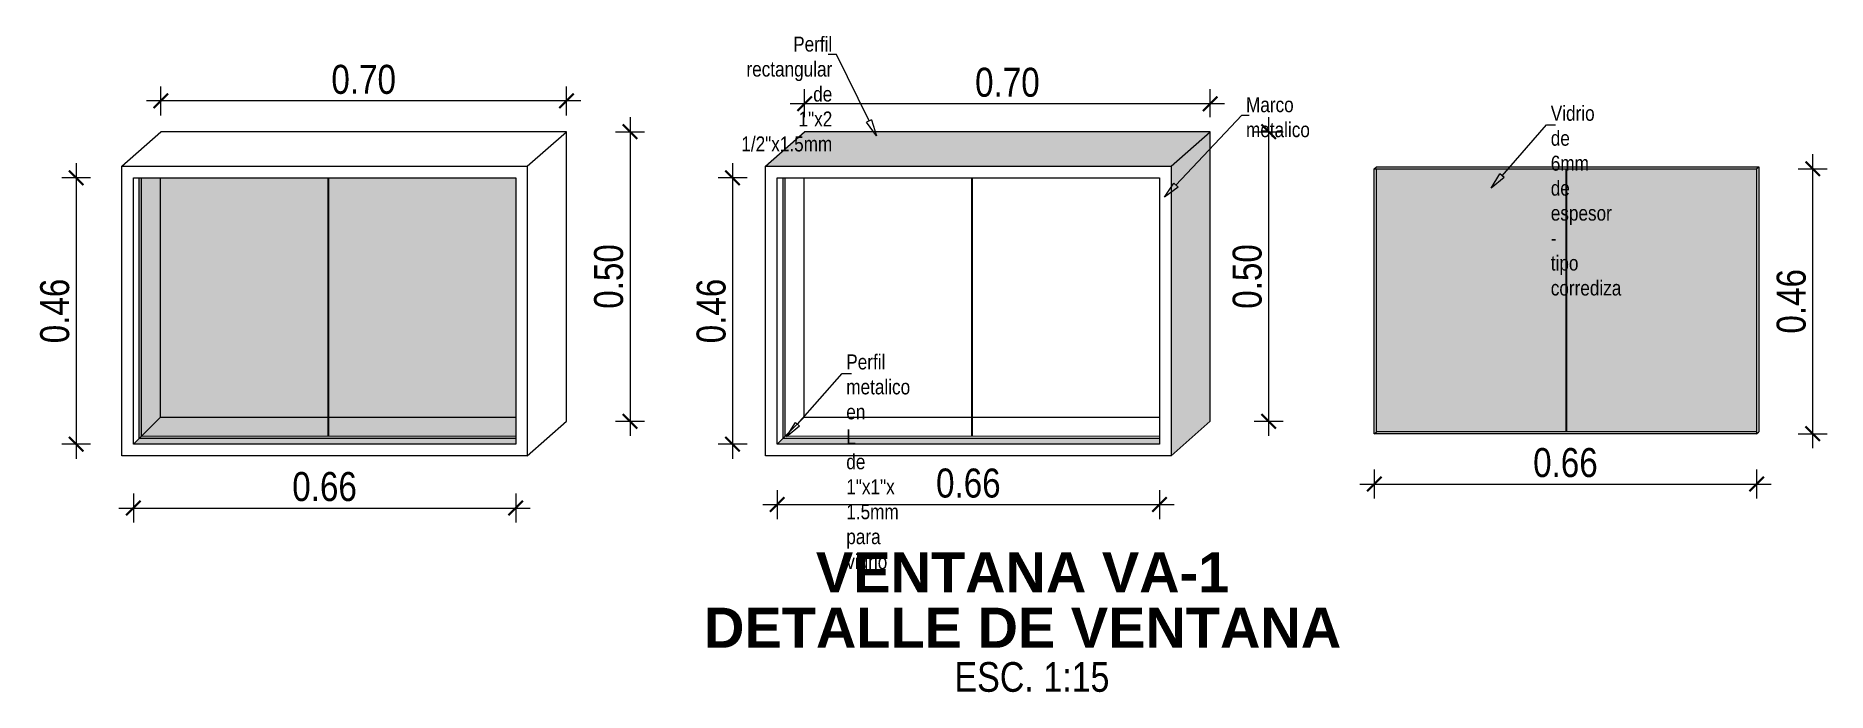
# Model space of a CAD drawing. Header units: metres. Extents: x 115.1 to 149.6, y 26.3 to 56.6.
# Drawn here: x 124.476 to 127.568, y 32.602 to 33.736 of the extents above; entities that cross this region are included whole.
import ezdxf
from ezdxf import colors
from ezdxf.entities.mleader import LeaderData, LeaderLine
from ezdxf.enums import TextEntityAlignment as Align
from ezdxf.math import Vec2, Vec3

# ---------------------------------------------------------------- set-up
doc = ezdxf.new("R2010")
doc.units = ezdxf.units.M
doc.layers.get('0').update_dxf_attribs({"color": 250})
doc.layers.get('Defpoints').update_dxf_attribs({"color": 30, "lineweight": 9})
for name, color, linetype, lineweight in [('-Acero techos', 252, 'Continuous', 13), ('-Acotado', 251, 'Continuous', 5), ('-Textos', 7, 'Continuous', 20), ('ventana', 152, 'Continuous', 20)]:
    doc.layers.add(name, color=color, linetype=linetype, lineweight=lineweight)
doc.layers.add('A_50_CotasExter', color=253, linetype='Continuous')
doc.layers.add('G-TEXTOS-TITULOS', color=174, linetype='Continuous')
doc.styles.add('-Arial Narrow', font='ARIALN.TTF')
doc.styles.add('25-TITULO', font='arialbd.ttf', dxfattribs={"height": 0.1})
doc.dimstyles.new('Esc 1_20n', dxfattribs={"dimscale": 0.02, "dimtxt": 2, "dimasz": 1, "dimexe": 1, "dimexo": 1, "dimgap": 0.45, "dimtad": 1, "dimtoh": 1, "dimzin": 3, "dimdsep": 46, "dimtxsty": '-Arial Narrow', "dimblk": 'ARCHTICK', "dimcen": 1, "dimdle": 1, "dimclrd": 252, "dimclre": 252, "dimclrt": 252, "dimadec": 0, "dimazin": 0, "dimtfac": 1, "dimtix": 1, "dimtmove": 1, "dimatfit": 2, "dimldrblk": 'ARCHTICK', "dimfxl": 1, "dimfxlon": 1, "dimtolj": 2, "dimlwd": 5, "dimlwe": 5, "dimarcsym": 0})

msp = doc.modelspace()

# ---------------------------------------------------------------- texts
at = {"layer": '-Textos', "style": '-Arial Narrow'}
msp.add_text('ESC. 1:15', height=0.05122, dxfattribs=at).set_placement((126.1955, 32.6288), align=Align.MIDDLE_CENTER)
at = {"layer": 'G-TEXTOS-TITULOS', "color": 219, "true_color": 0x642165, "style": '25-TITULO'}
for s, p in [('VENTANA VA-1', (126.1794, 32.8093)), ('DETALLE DE VENTANA', (126.1794, 32.7138))]:
    msp.add_text(s, height=0.069141, dxfattribs=at).set_placement(p, align=Align.MIDDLE_CENTER)

# ---------------------------------------------------------------- blocks, each defined once
blk = doc.blocks.new('_ClosedBlank')
at = {"color": 0, "linetype": 'ByBlock', "lineweight": -2}
for p, q in [((-1, 0.17), (0, 0)), ((-1, 0.17), (-1, -0.17)), ((0, 0), (-1, -0.17))]:
    blk.add_line(p, q, dxfattribs=at)
blk = doc.blocks.new('_ArchTick')
at = {"color": 0, "linetype": 'ByBlock', "const_width": 0.15}
blk.add_lwpolyline([(-0.5, -0.5), (0.5, 0.5)], dxfattribs=at)
blk = doc.blocks.new('*D316')
at = {"layer": 'A_50_CotasExter', "color": 252, "lineweight": 5, "transparency": 16777216}
for p, q in [((127.5432, 33.0236), (127.5432, 33.5311)), ((127.5182, 33.5061), (127.5682, 33.5061)), ((127.5182, 33.0486), (127.5682, 33.0486))]:
    blk.add_line(p, q, dxfattribs=at)
at = {"layer": 'Defpoints', "color": 0, "transparency": 16777216}
for p in [(127.4464, 33.5061), (127.5432, 33.5061), (127.4464, 33.0486)]:
    blk.add_point(p, dxfattribs=at)
at = {"layer": 'A_50_CotasExter', "color": 252, "lineweight": 5, "transparency": 16777216, "xscale": 0.025, "yscale": 0.025, "zscale": 0.025}
for p, rotation in [((127.5432, 33.5061), 89.99926492903161), ((127.5432, 33.0486), 269.9992649290317)]:
    blk.add_blockref('_ArchTick', p, dxfattribs=dict(at, rotation=rotation))
at = {"layer": 'A_50_CotasExter', "color": 252, "transparency": 16777216, "insert": (127.5064, 33.2773), "char_height": 0.05, "attachment_point": 5, "rotation": 89.9993, "style": '-Arial Narrow'}
blk.add_mtext('\\A2;0.46', dxfattribs=at)
blk = doc.blocks.new('*D317')
at = {"layer": 'A_50_CotasExter', "color": 252, "lineweight": 5, "transparency": 16777216}
for p, q in [((126.7864, 32.9869), (126.7864, 32.9369)), ((127.4464, 32.9868), (127.4464, 32.9368)), ((126.7614, 32.9619), (127.4714, 32.9618))]:
    blk.add_line(p, q, dxfattribs=at)
at = {"layer": 'Defpoints', "color": 0, "transparency": 16777216}
for p in [(126.7864, 33.0486), (127.4464, 33.0486), (127.4464, 32.9618)]:
    blk.add_point(p, dxfattribs=at)
at = {"layer": 'A_50_CotasExter', "color": 252, "lineweight": 5, "transparency": 16777216, "xscale": 0.025, "yscale": 0.025, "zscale": 0.025}
for p, rotation in [((126.7864, 32.9619), 179.9992649290311), ((127.4464, 32.9618), 359.9992649290311)]:
    blk.add_blockref('_ArchTick', p, dxfattribs=dict(at, rotation=rotation))
at = {"layer": 'A_50_CotasExter', "color": 252, "transparency": 16777216, "insert": (127.1164, 32.9986), "char_height": 0.05, "attachment_point": 5, "rotation": 359.9993, "style": '-Arial Narrow'}
blk.add_mtext('\\A2;0.66', dxfattribs=at)
blk = doc.blocks.new('*D318')
at = {"layer": 'A_50_CotasExter', "color": 252, "lineweight": 5, "transparency": 16777216}
for p, q in [((126.6041, 33.5952), (126.6041, 33.0452)), ((126.5791, 33.5702), (126.6291, 33.5702)), ((126.5791, 33.0702), (126.6291, 33.0702))]:
    blk.add_line(p, q, dxfattribs=at)
at = {"layer": 'Defpoints', "color": 0, "transparency": 16777216}
for p in [(126.5031, 33.5702), (126.5031, 33.0702), (126.6041, 33.0702)]:
    blk.add_point(p, dxfattribs=at)
at = {"layer": 'A_50_CotasExter', "color": 252, "lineweight": 5, "transparency": 16777216, "xscale": 0.025, "yscale": 0.025, "zscale": 0.025}
for p, rotation in [((126.6041, 33.5702), 90), ((126.6041, 33.0702), 270)]:
    blk.add_blockref('_ArchTick', p, dxfattribs=dict(at, rotation=rotation))
at = {"layer": 'A_50_CotasExter', "color": 252, "transparency": 16777216, "insert": (126.5673, 33.3202), "char_height": 0.05, "attachment_point": 5, "rotation": 90, "style": '-Arial Narrow'}
blk.add_mtext('\\A2;0.50', dxfattribs=at)
blk = doc.blocks.new('*D319')
at = {"layer": 'A_50_CotasExter', "color": 252, "lineweight": 5, "transparency": 16777216}
for p, q in [((126.5281, 33.6184), (125.7781, 33.6184)), ((125.8031, 33.5952), (125.8031, 33.6434)), ((126.5031, 33.5952), (126.5031, 33.6434))]:
    blk.add_line(p, q, dxfattribs=at)
at = {"layer": 'Defpoints', "color": 0, "transparency": 16777216}
for p in [(125.8031, 33.6184), (125.8031, 33.5702), (126.5031, 33.5702)]:
    blk.add_point(p, dxfattribs=at)
at = {"layer": 'A_50_CotasExter', "color": 252, "lineweight": 5, "transparency": 16777216, "xscale": 0.025, "yscale": 0.025, "zscale": 0.025, "rotation": 180}
blk.add_blockref('_ArchTick', (125.8031, 33.6184), dxfattribs=at)
at = {"layer": 'A_50_CotasExter', "color": 252, "lineweight": 5, "transparency": 16777216, "xscale": 0.025, "yscale": 0.025, "zscale": 0.025}
blk.add_blockref('_ArchTick', (126.5031, 33.6184), dxfattribs=at)
at = {"layer": 'A_50_CotasExter', "color": 252, "transparency": 16777216, "insert": (126.1531, 33.6552), "char_height": 0.05, "attachment_point": 5, "style": '-Arial Narrow'}
blk.add_mtext('\\A2;0.70', dxfattribs=at)
blk = doc.blocks.new('*D320')
at = {"layer": 'A_50_CotasExter', "color": 252, "lineweight": 5, "transparency": 16777216}
for p, q in [((125.7037, 33.4906), (125.6537, 33.4906)), ((125.6787, 33.5156), (125.6787, 33.0056)), ((125.7037, 33.0306), (125.6537, 33.0306))]:
    blk.add_line(p, q, dxfattribs=at)
at = {"layer": 'Defpoints', "color": 0, "transparency": 16777216}
for p in [(125.7557, 33.4906), (125.6787, 33.0306), (125.7557, 33.0306)]:
    blk.add_point(p, dxfattribs=at)
at = {"layer": 'A_50_CotasExter', "color": 252, "lineweight": 5, "transparency": 16777216, "xscale": 0.025, "yscale": 0.025, "zscale": 0.025}
for p, rotation in [((125.6787, 33.4906), 90), ((125.6787, 33.0306), 270)]:
    blk.add_blockref('_ArchTick', p, dxfattribs=dict(at, rotation=rotation))
at = {"layer": 'A_50_CotasExter', "color": 252, "transparency": 16777216, "insert": (125.6419, 33.2606), "char_height": 0.05, "attachment_point": 5, "rotation": 90, "style": '-Arial Narrow'}
blk.add_mtext('\\A2;0.46', dxfattribs=at)
blk = doc.blocks.new('*D321')
at = {"layer": 'A_50_CotasExter', "color": 252, "lineweight": 5, "transparency": 16777216}
for p, q in [((125.7557, 32.9514), (125.7557, 32.9014)), ((126.4157, 32.9514), (126.4157, 32.9014)), ((125.7307, 32.9264), (126.4407, 32.9264))]:
    blk.add_line(p, q, dxfattribs=at)
at = {"layer": 'Defpoints', "color": 0, "transparency": 16777216}
for p in [(125.7557, 33.0306), (126.4157, 33.0306), (126.4157, 32.9264)]:
    blk.add_point(p, dxfattribs=at)
at = {"layer": 'A_50_CotasExter', "color": 252, "lineweight": 5, "transparency": 16777216, "xscale": 0.025, "yscale": 0.025, "zscale": 0.025, "rotation": 180}
blk.add_blockref('_ArchTick', (125.7557, 32.9264), dxfattribs=at)
at = {"layer": 'A_50_CotasExter', "color": 252, "lineweight": 5, "transparency": 16777216, "xscale": 0.025, "yscale": 0.025, "zscale": 0.025}
blk.add_blockref('_ArchTick', (126.4157, 32.9264), dxfattribs=at)
at = {"layer": 'A_50_CotasExter', "color": 252, "transparency": 16777216, "insert": (126.0857, 32.9632), "char_height": 0.05, "attachment_point": 5, "style": '-Arial Narrow'}
blk.add_mtext('\\A2;0.66', dxfattribs=at)
blk = doc.blocks.new('*D322')
at = {"layer": 'A_50_CotasExter', "color": 252, "lineweight": 5, "transparency": 16777216}
for p, q in [((125.5017, 33.5952), (125.5017, 33.0452)), ((125.4767, 33.5702), (125.5267, 33.5702)), ((125.4767, 33.0702), (125.5267, 33.0702))]:
    blk.add_line(p, q, dxfattribs=at)
at = {"layer": 'Defpoints', "color": 0, "transparency": 16777216}
for p in [(125.3919, 33.5702), (125.3919, 33.0702), (125.5017, 33.0702)]:
    blk.add_point(p, dxfattribs=at)
at = {"layer": 'A_50_CotasExter', "color": 252, "lineweight": 5, "transparency": 16777216, "xscale": 0.025, "yscale": 0.025, "zscale": 0.025}
for p, rotation in [((125.5017, 33.5702), 90), ((125.5017, 33.0702), 270)]:
    blk.add_blockref('_ArchTick', p, dxfattribs=dict(at, rotation=rotation))
at = {"layer": 'A_50_CotasExter', "color": 252, "transparency": 16777216, "insert": (125.465, 33.3202), "char_height": 0.05, "attachment_point": 5, "rotation": 90, "style": '-Arial Narrow'}
blk.add_mtext('\\A2;0.50', dxfattribs=at)
blk = doc.blocks.new('*D323')
at = {"layer": 'A_50_CotasExter', "color": 252, "lineweight": 5, "transparency": 16777216}
for p, q in [((124.6919, 33.5984), (124.6919, 33.6484)), ((125.3919, 33.5984), (125.3919, 33.6484)), ((125.4169, 33.6234), (124.6669, 33.6234))]:
    blk.add_line(p, q, dxfattribs=at)
at = {"layer": 'Defpoints', "color": 0, "transparency": 16777216}
for p in [(124.6919, 33.6234), (124.6919, 33.5702), (125.3919, 33.5702)]:
    blk.add_point(p, dxfattribs=at)
at = {"layer": 'A_50_CotasExter', "color": 252, "lineweight": 5, "transparency": 16777216, "xscale": 0.025, "yscale": 0.025, "zscale": 0.025, "rotation": 180}
blk.add_blockref('_ArchTick', (124.6919, 33.6234), dxfattribs=at)
at = {"layer": 'A_50_CotasExter', "color": 252, "lineweight": 5, "transparency": 16777216, "xscale": 0.025, "yscale": 0.025, "zscale": 0.025}
blk.add_blockref('_ArchTick', (125.3919, 33.6234), dxfattribs=at)
at = {"layer": 'A_50_CotasExter', "color": 252, "transparency": 16777216, "insert": (125.0419, 33.6602), "char_height": 0.05, "attachment_point": 5, "style": '-Arial Narrow'}
blk.add_mtext('\\A2;0.70', dxfattribs=at)
blk = doc.blocks.new('*D324')
at = {"layer": 'A_50_CotasExter', "color": 252, "lineweight": 5, "transparency": 16777216}
for p, q in [((124.5706, 33.4906), (124.5206, 33.4906)), ((124.5456, 33.5156), (124.5456, 33.0056)), ((124.5706, 33.0306), (124.5206, 33.0306))]:
    blk.add_line(p, q, dxfattribs=at)
at = {"layer": 'Defpoints', "color": 0, "transparency": 16777216}
for p in [(124.6444, 33.4906), (124.5456, 33.0306), (124.6444, 33.0306)]:
    blk.add_point(p, dxfattribs=at)
at = {"layer": 'A_50_CotasExter', "color": 252, "lineweight": 5, "transparency": 16777216, "xscale": 0.025, "yscale": 0.025, "zscale": 0.025}
for p, rotation in [((124.5456, 33.4906), 90), ((124.5456, 33.0306), 270)]:
    blk.add_blockref('_ArchTick', p, dxfattribs=dict(at, rotation=rotation))
at = {"layer": 'A_50_CotasExter', "color": 252, "transparency": 16777216, "insert": (124.5088, 33.2606), "char_height": 0.05, "attachment_point": 5, "rotation": 90, "style": '-Arial Narrow'}
blk.add_mtext('\\A2;0.46', dxfattribs=at)
blk = doc.blocks.new('*D325')
at = {"layer": 'A_50_CotasExter', "color": 252, "lineweight": 5, "transparency": 16777216}
for p, q in [((124.6444, 32.9454), (124.6444, 32.8954)), ((125.3044, 32.9454), (125.3044, 32.8954)), ((124.6194, 32.9204), (125.3294, 32.9204))]:
    blk.add_line(p, q, dxfattribs=at)
at = {"layer": 'Defpoints', "color": 0, "transparency": 16777216}
for p in [(124.6444, 33.0306), (125.3044, 33.0306), (125.3044, 32.9204)]:
    blk.add_point(p, dxfattribs=at)
at = {"layer": 'A_50_CotasExter', "color": 252, "lineweight": 5, "transparency": 16777216, "xscale": 0.025, "yscale": 0.025, "zscale": 0.025, "rotation": 180}
blk.add_blockref('_ArchTick', (124.6444, 32.9204), dxfattribs=at)
at = {"layer": 'A_50_CotasExter', "color": 252, "lineweight": 5, "transparency": 16777216, "xscale": 0.025, "yscale": 0.025, "zscale": 0.025}
blk.add_blockref('_ArchTick', (125.3044, 32.9204), dxfattribs=at)
at = {"layer": 'A_50_CotasExter', "color": 252, "transparency": 16777216, "insert": (124.9744, 32.9572), "char_height": 0.05, "attachment_point": 5, "style": '-Arial Narrow'}
blk.add_mtext('\\A2;0.66', dxfattribs=at)

# ---------------------------------------------------------------- dimensions: what is measured, and where the dimension line sits
at = {"layer": 'A_50_CotasExter'}
for p1, p2, distance, picture, middle in [((125.3919, 33.5702), (124.6919, 33.5702), -0.0532, '*D323', (125.0419, 33.6602)), ((126.5031, 33.5702), (125.8031, 33.5702), -0.0482, '*D319', (126.1531, 33.6552)), ((125.3919, 33.5702), (125.3919, 33.0702), 0.1099, '*D322', (125.465, 33.3202)), ((126.5031, 33.5702), (126.5031, 33.0702), 0.1009, '*D318', (126.5673, 33.3202)), ((127.4464, 33.0486), (127.4464, 33.5061), -0.0968, '*D316', (127.5064, 33.2773)), ((124.6444, 33.4906), (124.6444, 33.0306), -0.0989, '*D324', (124.5088, 33.2606)), ((125.7557, 33.4906), (125.7557, 33.0306), -0.077, '*D320', (125.6419, 33.2606)), ((124.6444, 33.0306), (125.3044, 33.0306), -0.1102, '*D325', (124.9744, 32.9572)), ((125.7557, 33.0306), (126.4157, 33.0306), -0.1042, '*D321', (126.0857, 32.9632)), ((126.7864, 33.0486), (127.4464, 33.0486), -0.0867, '*D317', (127.1164, 32.9986))]:
    dim = msp.add_aligned_dim(p1=p1, p2=p2, distance=distance, dimstyle='Esc 1_20n', override={"dimscale": 0.025}, dxfattribs=at)
    dim.commit()
    dim.dimension.update_dxf_attribs({"geometry": picture, "text_midpoint": middle})

# ---------------------------------------------------------------- hatches: boundary and pattern name
at = {"layer": '-Acero techos', "true_color": 0xadddf7}
h = msp.add_hatch(dxfattribs=at)
h.set_pattern_fill('AR-CONC', color=141, scale=0.0001)
h.set_pattern_definition([(50, (-1401.926262, -1389.25806), (0.0182184669, -0.00159390855), [0.001905, -0.020955]), (355, (-1401.926262, -1389.25806), (-0.00352434214, 0.01910568452), [0.001524, -0.01676405842]), (100.4514447, (-1401.924743, -1389.258193), (0.01469412471, 0.01751177519), [0.00161900088, -0.01780902446]), (46.1842, (-1401.926262, -1389.25298), (0.0271079041, -0.0042042328), [0.0028575, -0.0314325]), (96.6355576, (-1401.924003, -1389.25333), (0.0237404134, 0.02474261246), [0.0024285023, -0.0267135608]), (351.1841512, (-1401.926262, -1389.25298), (0.0237404134, 0.02474261246), [0.0022859967, -0.0251459732]), (21, (-1401.923722, -1389.25425), (0.01516143913, -0.01022651982), [0.001905, -0.020955]), (326, (-1401.923722, -1389.25425), (0.00618020283, 0.01841879661), [0.001524, -0.016764]), (71.451445, (-1401.922458, -1389.255102), (0.02134164193, 0.00819227689), [0.00161900088, -0.01780899376]), (37.5, (-1401.9262616, -1389.25806), (0.000308860325, 0.008455503887), [0, -0.0165608, 0, -0.017018, 0, -0.0168275]), (7.5, (-1401.926262, -1389.25806), (0.00668196625, 0.01001805748), [0, -0.0097028, 0, -0.0161798, 0, -0.0064135]), (327.5, (-1401.931926, -1389.25806), (0.013559059517, -0.0005728744), [0, -0.00635, 0, -0.019812, 0, -0.026289]), (317.5, (-1401.934466, -1389.25806), (0.01481291814, 0.0025426491), [0, -0.008255, 0, -0.0131572, 0, -0.018669])])
h.paths.add_polyline_path([(125.3044, 33.0406), (125.3044, 33.4906), (124.6546, 33.4906), (124.6546, 33.0408)])
h = msp.add_hatch(dxfattribs=at)
h.set_pattern_fill('AR-CONC', color=141, scale=0.0001)
h.set_pattern_definition([(50, (-1399.840644, -1388.557792), (0.0182184669, -0.00159390855), [0.001905, -0.020955]), (355, (-1399.840644, -1388.557792), (-0.00352434214, 0.01910568452), [0.001524, -0.01676405842]), (100.4514447, (-1399.839126, -1388.557925), (0.01469412471, 0.01751177519), [0.00161900088, -0.01780902446]), (46.1842, (-1399.840644, -1388.552712), (0.0271079041, -0.0042042328), [0.0028575, -0.0314325]), (96.6355576, (-1399.838385, -1388.553063), (0.0237404134, 0.02474261246), [0.0024285023, -0.0267135608]), (351.1841512, (-1399.840644, -1388.552712), (0.0237404134, 0.02474261246), [0.0022859967, -0.0251459732]), (21, (-1399.838104, -1388.553982), (0.01516143913, -0.01022651982), [0.001905, -0.020955]), (326, (-1399.838104, -1388.553982), (0.00618020283, 0.01841879661), [0.001524, -0.016764]), (71.451445, (-1399.836841, -1388.554835), (0.02134164193, 0.00819227689), [0.00161900088, -0.01780899376]), (37.5, (-1399.8406444, -1388.557792), (0.000308860325, 0.008455503887), [0, -0.0165608, 0, -0.017018, 0, -0.0168275]), (7.5, (-1399.840644, -1388.557792), (0.00668196625, 0.01001805748), [0, -0.0097028, 0, -0.0161798, 0, -0.0064135]), (327.5, (-1399.8463086, -1388.557792), (0.013559059517, -0.0005728744), [0, -0.00635, 0, -0.019812, 0, -0.026289]), (317.5, (-1399.848849, -1388.557792), (0.01481291814, 0.0025426491), [0, -0.008255, 0, -0.0131572, 0, -0.018669])])
h.paths.add_polyline_path([(126.79, 33.0521), (127.4464, 33.0521), (127.4464, 33.5061), (126.79, 33.5061)])
at = {"layer": '-Acero techos', "true_color": 0xc7c8ca}
h = msp.add_hatch(color=9, dxfattribs=at)
h.dxf.hatch_style = 1
h.paths.add_polyline_path([(124.6545, 33.0407), (124.6444, 33.0306), (125.3044, 33.0306), (125.3044, 33.0406)])
h = msp.add_hatch(color=9, dxfattribs=at)
h.dxf.hatch_style = 1
h.paths.add_polyline_path([(125.7658, 33.0407), (125.7557, 33.0306), (126.4157, 33.0306), (126.4157, 33.0406)])
at = {"true_color": 0x939598}
h = msp.add_hatch(color=252, dxfattribs=at)
h.dxf.hatch_style = 1
h.paths.add_polyline_path([(126.5031, 33.5702), (125.9248, 33.5702), (125.927, 33.5629), (125.9217, 33.5702), (125.8031, 33.5702), (125.7357, 33.5106), (126.4357, 33.5106)])
h.paths.add_polyline_path([(126.5031, 33.5702), (126.4357, 33.5106), (126.4357, 33.0106), (126.5031, 33.0702)])

# ---------------------------------------------------------------- linework, layer by layer
at = {"layer": '-Acero techos'}
for p, q in [((125.3919, 33.0702), (125.3919, 33.5702)), ((126.5031, 33.0702), (126.5031, 33.5702)), ((124.6546, 33.0407), (124.6546, 33.4906)), ((124.6581, 33.0443), (124.6581, 33.4906)), ((124.691, 33.0772), (124.691, 33.4906)), ((125.7659, 33.0407), (125.7659, 33.4906)), ((125.7694, 33.0443), (125.7694, 33.4906)), ((125.8023, 33.0772), (125.8023, 33.4906)), ((126.7864, 33.5061), (126.7901, 33.5095)), ((126.7864, 33.5061), (127.4464, 33.5061)), ((126.7864, 33.0486), (126.7864, 33.5061)), ((126.79, 33.5093), (127.4501, 33.5094)), ((126.79, 33.0521), (126.79, 33.5061)), ((127.4464, 33.5061), (127.4501, 33.5095)), ((127.4464, 33.5061), (127.4464, 33.0486)), ((127.4501, 33.5094), (127.45, 33.0521)), ((124.6444, 33.0306), (124.691, 33.0772)), ((124.691, 33.0772), (125.3044, 33.0772)), ((125.7557, 33.0306), (125.8023, 33.0772)), ((125.8023, 33.0772), (126.4157, 33.0772)), ((125.3044, 33.0407), (124.6546, 33.0407)), ((125.3044, 33.0442), (124.6581, 33.0443)), ((126.4157, 33.0407), (125.7659, 33.0407)), ((126.4157, 33.0442), (125.7694, 33.0443)), ((126.7864, 33.0486), (126.79, 33.0521)), ((127.4464, 33.0486), (126.7864, 33.0486)), ((127.4464, 33.0521), (126.79, 33.0521)), ((127.4464, 33.0486), (127.45, 33.0521)), ((127.45, 33.0521), (127.4499, 33.0521))]:
    msp.add_line(p, q, dxfattribs=at)
for p, q in [((124.9813, 33.0443), (124.9813, 33.4906)), ((126.0925, 33.0443), (126.0925, 33.4906)), ((127.1182, 33.0521), (127.1182, 33.5061))]:
    msp.add_line(p, q)
at = {"layer": 'ventana', "color": 18, "true_color": 0x000000}
for p, q in [((124.6244, 33.5106), (124.6919, 33.5702)), ((125.3919, 33.5702), (124.6919, 33.5702)), ((125.3244, 33.5106), (125.3919, 33.5702)), ((125.7357, 33.5106), (125.8031, 33.5702)), ((126.5031, 33.5702), (125.8031, 33.5702)), ((126.4357, 33.5106), (126.5031, 33.5702)), ((124.6244, 33.0106), (124.6244, 33.5106)), ((124.6244, 33.5106), (125.3244, 33.5106)), ((124.6444, 33.0306), (124.6444, 33.4906)), ((124.6444, 33.4906), (125.3044, 33.4906)), ((125.3044, 33.4906), (125.3044, 33.0306)), ((125.3244, 33.5106), (125.3244, 33.0106)), ((125.7357, 33.0106), (125.7357, 33.5106)), ((125.7357, 33.5106), (126.4357, 33.5106)), ((125.7557, 33.0306), (125.7557, 33.4906)), ((125.7557, 33.4906), (126.4157, 33.4906)), ((126.4157, 33.4906), (126.4157, 33.0306)), ((126.4357, 33.5106), (126.4357, 33.0106)), ((125.3244, 33.0106), (125.3919, 33.0702)), ((126.4357, 33.0106), (126.5031, 33.0702)), ((125.3044, 33.0306), (124.6444, 33.0306)), ((126.4157, 33.0306), (125.7557, 33.0306)), ((125.3244, 33.0106), (124.6244, 33.0106)), ((126.4357, 33.0106), (125.7357, 33.0106))]:
    msp.add_line(p, q, dxfattribs=at)

msp.set_redraw_order([(e.dxf.handle, doc.entitydb.next_handle()) for e in msp.query("TEXT MTEXT ATTDEF DIMENSION ARC_DIMENSION")])  # texts and dimensions are drawn at this point

# ---------------------------------------------------------------- leaders
at = {"layer": '-Acotado'}
ml = msp.add_multileader_mtext('Standard', dxfattribs=at)
ml.set_content('Perfil rectangular de 1"x2 1/2"x1.5mm', color=7, style='-Arial Narrow')
ml.set_leader_properties(color=7, linetype='ByLayer', lineweight=0)
ml.set_arrow_properties(name='CLOSEDBLANK')
ml.build(insert=Vec2(0, 0))
ml.multileader.update_dxf_attribs({"has_dogleg": 0, "text_left_attachment_type": 6, "text_right_attachment_type": 6, "dogleg_length": 0, "arrow_head_size": 0.0287, "scale": 0.025})
ctx = ml.context
ctx.base_point, ctx.scale, ctx.char_height, ctx.arrow_head_size, ctx.landing_gap_size, ctx.plane_origin = Vec3(125.5821, 33.7033), 0.025, 0.025852, 0.0287, 0.00718, Vec3(126.2662, 33.6755)
ctx.left_attachment, ctx.right_attachment, ctx.text_align_type = 6, 6, 2
notes = []
notes.append((ctx, [(1, (1, 1, 0), (125.8579, 33.7033), (-1, 0), 0, [(0, [(125.927, 33.5629)], 0, [])])]))
ctx.mtext.insert, ctx.mtext.width, ctx.mtext.alignment, ctx.mtext.flow_direction = Vec3(125.8508, 33.7343), 0.287601, 3, 5
ml = msp.add_multileader_mtext('Standard', dxfattribs=at)
ml.set_content('Marco metalico  ', color=7, style='-Arial Narrow')
ml.set_leader_properties(color=7, linetype='ByLayer', lineweight=0)
ml.set_arrow_properties(name='CLOSEDBLANK')
ml.build(insert=Vec2(0, 0))
ml.multileader.update_dxf_attribs({"has_dogleg": 0, "text_left_attachment_type": 6, "text_right_attachment_type": 6, "dogleg_length": 0, "arrow_head_size": 0.0287, "scale": 0.025})
ctx = ml.context
ctx.base_point, ctx.scale, ctx.char_height, ctx.arrow_head_size, ctx.landing_gap_size, ctx.plane_origin = Vec3(126.5578, 33.5987), 0.025, 0.025852, 0.0287, 0.00718, Vec3(127.5003, 33.571)
ctx.left_attachment, ctx.right_attachment = 6, 6
notes.append((ctx, [(0, (1, 1, 0), (126.5578, 33.5987), (1, 0), 0, [(0, [(126.4244, 33.4571)], 0, [])])]))
ctx.mtext.insert, ctx.mtext.width, ctx.mtext.flow_direction = Vec3(126.565, 33.6297), 0.221909, 5
ml = msp.add_multileader_mtext('Standard', dxfattribs=at)
ml.set_content('Vidrio de 6mm de espesor - tipo corrediza', color=7, style='-Arial Narrow')
ml.set_leader_properties(color=7, linetype='ByLayer', lineweight=0)
ml.set_arrow_properties(name='CLOSEDBLANK')
ml.build(insert=Vec2(0, 0))
ml.multileader.update_dxf_attribs({"has_dogleg": 0, "text_left_attachment_type": 6, "text_right_attachment_type": 6, "dogleg_length": 0, "arrow_head_size": 0.0287, "scale": 0.025})
ctx = ml.context
ctx.base_point, ctx.scale, ctx.char_height, ctx.arrow_head_size, ctx.landing_gap_size, ctx.plane_origin = Vec3(127.0839, 33.5818), 0.025, 0.025852, 0.0287, 0.00718, Vec3(128.0264, 33.5541)
ctx.left_attachment, ctx.right_attachment = 6, 6
notes.append((ctx, [(0, (1, 1, 0), (127.0839, 33.5818), (1, 0), 0, [(0, [(126.988, 33.4727)], 0, [])])]))
ctx.mtext.insert, ctx.mtext.width, ctx.mtext.flow_direction = Vec3(127.0911, 33.6149), 0.329809, 5
ml = msp.add_multileader_mtext('Standard', dxfattribs=at)
ml.set_content('Perfil metalico en L de 1"x1"x 1.5mm  para vidrio', color=7, style='-Arial Narrow')
ml.set_leader_properties(color=7, linetype='ByLayer', lineweight=0)
ml.set_arrow_properties(name='CLOSEDBLANK')
ml.build(insert=Vec2(0, 0))
ml.multileader.update_dxf_attribs({"has_dogleg": 0, "text_left_attachment_type": 6, "text_right_attachment_type": 6, "dogleg_length": 0, "arrow_head_size": 0.0287, "scale": 0.025})
ctx = ml.context
ctx.base_point, ctx.scale, ctx.char_height, ctx.arrow_head_size, ctx.landing_gap_size, ctx.plane_origin = Vec3(125.8678, 33.1526), 0.025, 0.025852, 0.0287, 0.00718, Vec3(126.5102, 33.1248)
ctx.left_attachment, ctx.right_attachment = 6, 6
notes.append((ctx, [(0, (1, 1, 0), (125.8678, 33.1526), (1, 0), 0, [(0, [(125.7719, 33.0434)], 0, [])])]))
ctx.mtext.insert, ctx.mtext.width, ctx.mtext.flow_direction = Vec3(125.875, 33.1856), 0.355833, 5
for ctx, leaders in notes:
    for number, flags, end, landing, length, lines in leaders:
        leader = LeaderData()
        leader.index, (leader.has_last_leader_line, leader.has_dogleg_vector, leader.attachment_direction) = number, flags
        leader.last_leader_point, leader.dogleg_vector, leader.dogleg_length = Vec3(end), Vec3(landing), length
        for number, points, colour, breaks in lines:
            line = LeaderLine()
            line.index, line.vertices, line.color, line.breaks = number, Vec3.list(points), colors.encode_raw_color(colour), breaks
            leader.lines.append(line)
        ctx.leaders.append(leader)

doc.saveas('drawing.dxf')
